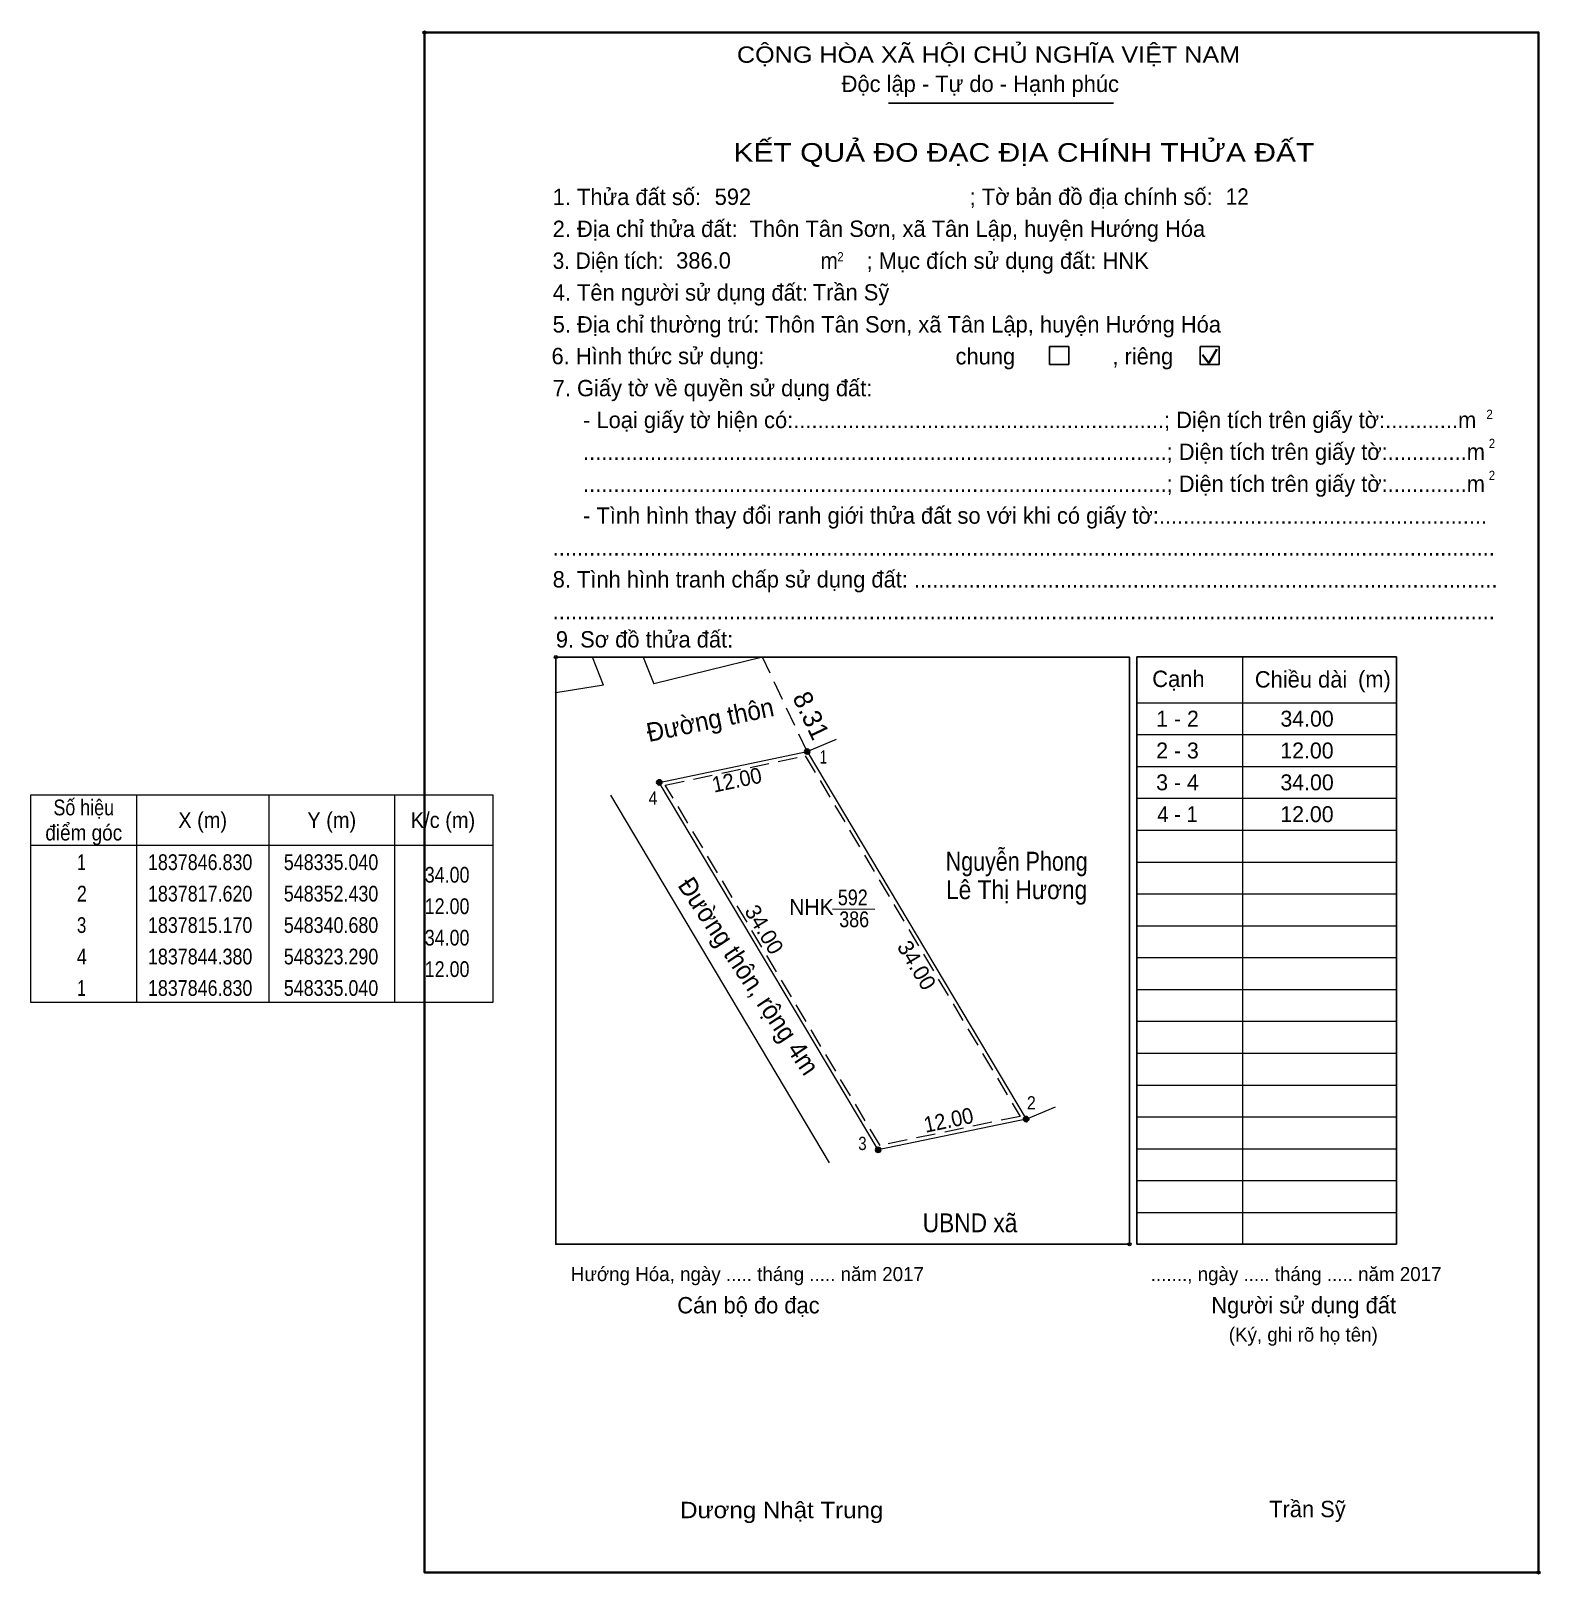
# Model space of a CAD drawing. Header units: metres. Extents: x 548273 to 548916, y 1837764 to 1837907.
# Drawn here: x 548273.4 to 548393.3, y 1837781.4 to 1837904.1 of the extents above; entities that cross this region are included whole.
import ezdxf
from ezdxf.enums import TextEntityAlignment as Align

# ---------------------------------------------------------------- set-up
doc = ezdxf.new("R2010")
doc.units = ezdxf.units.M
doc.header["$LTSCALE"] = 0.51
doc.header["$PDMODE"] = 32
doc.header["$PDSIZE"] = 0.255
doc.linetypes.add('MEDIUM_DASHED', pattern=[4.5, 3, -1.5])
for name, color, linetype, lineweight in [('1', 7, 'Continuous', 13), ('10', 7, 'Continuous', 13), ('11', 7, 'Continuous', 25), ('2', 7, 'Continuous', 35), ('27', 7, 'Continuous', 13), ('50', 7, 'Continuous', 25), ('63', 7, 'Continuous', 13)]:
    doc.layers.add(name, color=color, linetype=linetype, lineweight=lineweight)
for name, color, linetype in [('13', 7, 'Continuous'), ('36', 7, 'Continuous'), ('48', 7, 'Continuous'), ('52', 7, 'Continuous'), ('6', 7, 'Continuous'), ('9', 7, 'Continuous')]:
    doc.layers.add(name, color=color, linetype=linetype)

msp = doc.modelspace()

# ---------------------------------------------------------------- texts
at = {"layer": '1'}
for s, height, width, p in [('CỘNG HÒA XÃ HỘI CHỦ NGHĨA VIỆT NAM', 1.3, 1.15, (548329.46, 1837901.58)), ('3. Diện tích:', 1.3, 0.95, (548314.82, 1837885.2)), ('m', 1.3, 0.95, (548336.1, 1837885.2)), ('2', 0.7429, 0.9, (548337.44, 1837885.79)), ('2', 0.7429, 0.95, (548389, 1837873.26)), ('2', 0.7429, 0.9, (548389.2, 1837870.95)), ('2', 0.7429, 0.9, (548389.2, 1837868.41)), ('Dương Nhật Trung', 1.3, 1.1, (548324.95, 1837785.89))]:
    msp.add_text(s, height=height, dxfattribs=dict(at, width=width)).set_placement(p)
for s, height, p in [('Độc lập - Tự do - Hạnh phúc', 1.3, (548337.78, 1837899.26)), ('1. Thửa đất số:', 1.3, (548314.82, 1837890.27)), ('; Tờ bản đồ địa chính số:', 1.3, (548347.95, 1837890.28)), ('2. Địa chỉ thửa đất:', 1.3, (548314.82, 1837887.73)), ('; Mục đích sử dụng đất: HNK', 1.3, (548339.76, 1837885.2)), ('4. Tên người sử dụng đất:', 1.3, (548314.82, 1837882.67)), ('5. Địa chỉ thường trú: Thôn Tân Sơn, xã Tân Lập, huyện Hướng Hóa', 1.3, (548314.82, 1837880.14)), ('chung                , riêng', 1.3, (548346.83, 1837877.6)), ('7. Giấy tờ về quyền sử dụng đất:', 1.3, (548314.82, 1837875.07)), ('     - Loại giấy tờ hiện có:.............................................................; Diện tích trên giấy tờ:............m', 1.3, (548314.82, 1837872.54)), ('     ................................................................................................; Diện tích trên giấy tờ:.............m', 1.3, (548314.82, 1837870.01)), ('     ................................................................................................; Diện tích trên giấy tờ:.............m', 1.3, (548314.82, 1837867.47)), ('     - Tình hình thay đổi ranh giới thửa đất so với khi có giấy tờ:......................................................', 1.3, (548314.82, 1837864.94)), ('...........................................................................................................................................................', 1.3, (548314.82, 1837862.41)), ('8. Tình hình tranh chấp sử dụng đất: ................................................................................................', 1.3, (548314.82, 1837859.87)), ('...........................................................................................................................................................', 1.3, (548314.82, 1837857.34)), ('9. Sơ đồ thửa đất:', 1.3, (548315.07, 1837855.1)), ('Cạnh', 1.3, (548362.46, 1837851.96)), ('Chiều dài', 1.3, (548370.61, 1837851.92)), ('(m)', 1.3, (548378.81, 1837851.94)), ('Hướng Hóa, ngày ..... tháng ..... năm 2017', 1.114, (548316.26, 1837804.74)), ('......., ngày ..... tháng ..... năm 2017', 1.114, (548362.34, 1837804.74)), ('Cán bộ đo đạc', 1.3, (548324.72, 1837802.17)), ('Người sử dụng đất', 1.3, (548367.15, 1837802.17)), ('(Ký, ghi rõ họ tên)', 1.114, (548368.54, 1837799.93))]:
    msp.add_text(s, height=height, dxfattribs=at).set_placement(p)
for s, height, width, p in [('KẾT QUẢ ĐO ĐẠC ĐỊA CHÍNH THỬA ĐẤT', 1.486, 1.2, (548352.26, 1837893.71)), ('592', 1.25, 0.85, (548338.665, 1837834.61)), ('386', 1.25, 0.85, (548338.775, 1837832.87))]:
    msp.add_text(s, height=height, dxfattribs=dict(at, width=width)).set_placement(p, align=Align.CENTER)
msp.add_text('NHK', height=1.25, dxfattribs=at).set_placement((548335.375, 1837833.85), align=Align.CENTER)
at = {"layer": '10', "width": 0.95}
msp.add_text('Đường thôn', height=1.5, rotation=11.778, dxfattribs=at).set_placement((548322.46, 1837847.58))
at = {"layer": '10'}
msp.add_text('8.31', height=1.5, rotation=295.256, dxfattribs=at).set_placement((548333.84, 1837851.14))
at = {"layer": '13', "width": 0.95}
msp.add_text('Đường thôn, rộng 4m', height=1.5, rotation=303.639, dxfattribs=at).set_placement((548329.7701, 1837828.5705), align=Align.CENTER)
at = {"layer": '36'}
for s, width, p in [('Nguyễn Phong', 0.85, (548351.69, 1837837.36)), ('Lê Thị Hương', 0.9, (548351.685, 1837835.1)), ('UBND xã', 0.9, (548347.98, 1837808.62))]:
    msp.add_text(s, height=1.5, dxfattribs=dict(at, width=width)).set_placement(p, align=Align.CENTER)
at = {"layer": '48'}
msp.add_text('6. Hình thức sử dụng:', height=1.3, dxfattribs=at).set_placement((548314.73, 1837877.62))
at = {"layer": '52'}
for s, p in [('1 - 2', (548364.465, 1837848.81)), ('34.00', (548374.76, 1837848.81)), ('2 - 3', (548364.465, 1837846.28)), ('12.00', (548374.75, 1837846.28)), ('3 - 4', (548364.465, 1837843.75)), ('34.00', (548374.76, 1837843.75)), ('12.00', (548374.75, 1837841.22))]:
    msp.add_text(s, height=1.266, dxfattribs=at).set_placement(p, align=Align.CENTER)
at = {"layer": '52', "width": 0.95}
msp.add_text('4 - 1', height=1.266, dxfattribs=at).set_placement((548364.47, 1837841.22), align=Align.CENTER)
at = {"layer": '6'}
for s, p in [('592', (548327.69, 1837890.28)), ('Thôn Tân Sơn, xã Tân Lập, huyện Hướng Hóa', (548330.46, 1837887.74)), ('386.0', (548324.63, 1837885.22)), ('Trần Sỹ', (548335.48, 1837882.69)), ('Trần Sỹ', (548371.75, 1837785.97))]:
    msp.add_text(s, height=1.3, dxfattribs=at).set_placement(p)
at = {"layer": '6', "width": 0.95}
msp.add_text('12', height=1.3, dxfattribs=at).set_placement((548368.29, 1837890.3))
at = {"layer": '63', "width": 0.95}
for p in [(548329.5774, 1837843.9677), (548346.3974, 1837816.9277)]:
    msp.add_text('12.00', height=1.25, rotation=11.778, dxfattribs=at).set_placement(p, align=Align.CENTER)
at = {"layer": '63'}
for s, width, p in [('Số hiệu', 0.85, (548277.56, 1837841.76)), ('X (m)', 0.95, (548287.01, 1837840.76)), ('Y (m)', 0.95, (548297.265, 1837840.76)), ('K/c (m)', 0.95, (548306.105, 1837840.76)), ('điểm góc', 0.9, (548277.56, 1837839.76)), (' 1', 0.75, (548277.21, 1837837.41)), ('1837846.830', 0.85, (548286.81, 1837837.41)), ('548335.040', 0.85, (548297.21, 1837837.41)), (' 2', 0.85, (548277.215, 1837834.91)), ('1837817.620', 0.85, (548286.81, 1837834.91)), ('548352.430', 0.85, (548297.21, 1837834.91)), (' 3', 0.8, (548277.205, 1837832.41)), ('1837815.170', 0.85, (548286.81, 1837832.41)), ('548340.680', 0.85, (548297.21, 1837832.41)), (' 4', 0.85, (548277.21, 1837829.91)), ('1837844.380', 0.85, (548286.81, 1837829.91)), ('548323.290', 0.85, (548297.21, 1837829.91)), (' 1', 0.75, (548277.21, 1837827.41)), ('1837846.830', 0.85, (548286.81, 1837827.41)), ('548335.040', 0.85, (548297.21, 1837827.41))]:
    msp.add_text(s, height=1.25, dxfattribs=dict(at, width=width)).set_placement(p, align=Align.CENTER)
at = {"layer": '63', "width": 0.85}
for s, p in [('34.00', (548308.21, 1837836.41)), ('12.00', (548308.21, 1837833.91)), ('34.00', (548308.21, 1837831.41)), ('12.00', (548308.21, 1837828.91))]:
    msp.add_text(s, height=1.25, dxfattribs=at).set_placement(p, align=Align.RIGHT)
at = {"layer": '63'}
for p in [(548331.0864, 1837832.3647), (548343.2064, 1837829.5247)]:
    msp.add_text('34.00', height=1.25, rotation=300.767, dxfattribs=at).set_placement(p, align=Align.CENTER)
at = {"layer": '9'}
for s, width, p in [('1', 0.75, (548336.33, 1837845.88)), ('4', 0.9, (548322.785, 1837842.6)), ('2', 0.9, (548352.85, 1837818.38)), ('3', 0.85, (548339.43, 1837815.15))]:
    msp.add_text(s, height=1.055, dxfattribs=dict(at, width=width)).set_placement(p, align=Align.CENTER)

# ---------------------------------------------------------------- hatches: boundary and pattern name
at = {"layer": '11'}
for points in [[(548335.2511, 1837846.83, 1), (548334.8289, 1837846.83, 1)], [(548335.2511, 1837846.83, 1), (548334.8289, 1837846.83, 1)], [(548323.5011, 1837844.38, 1), (548323.0789, 1837844.38, 1)], [(548352.6411, 1837817.62, 1), (548352.2189, 1837817.62, 1)], [(548340.8911, 1837815.17, 1), (548340.4689, 1837815.17, 1)]]:
    msp.add_hatch(color=256, dxfattribs=at).paths.add_polyline_path(points)

# ---------------------------------------------------------------- linework, layer by layer
at = {"layer": '1', "lineweight": 25}
for p, q in [((548341.5, 1837898.37), (548359.39, 1837898.37)), ((548361.24, 1837854.36), (548361.24, 1837807.66)), ((548381.86, 1837807.66), (548381.86, 1837854.36)), ((548381.86, 1837807.66), (548381.86, 1837808.11)), ((548361.24, 1837807.66), (548362.63, 1837807.66)), ((548362.63, 1837807.66), (548381.86, 1837807.66))]:
    msp.add_line(p, q, dxfattribs=at)
at = {"layer": '1', "lineweight": 35}
for p, q in [((548366.46, 1837878.36), (548366.96, 1837877.71)), ((548366.96, 1837877.71), (548367.58, 1837878.81))]:
    msp.add_line(p, q, dxfattribs=at)
at = {"layer": '1'}
for p, q in [((548369.62, 1837854.36), (548369.62, 1837807.66)), ((548361.24, 1837850.71), (548362.63, 1837850.71)), ((548362.63, 1837850.71), (548375.41, 1837850.71)), ((548375.41, 1837850.71), (548381.86, 1837850.71)), ((548361.24, 1837848.18), (548362.63, 1837848.18)), ((548362.63, 1837848.18), (548375.41, 1837848.18)), ((548375.41, 1837848.18), (548381.86, 1837848.18)), ((548361.24, 1837845.65), (548362.63, 1837845.65)), ((548362.63, 1837845.65), (548375.41, 1837845.65)), ((548375.41, 1837845.65), (548381.86, 1837845.65)), ((548361.24, 1837843.12), (548362.63, 1837843.12)), ((548362.63, 1837843.12), (548375.41, 1837843.12)), ((548375.41, 1837843.12), (548381.86, 1837843.12)), ((548361.24, 1837840.58), (548362.63, 1837840.58)), ((548362.63, 1837840.58), (548375.41, 1837840.58)), ((548375.41, 1837840.58), (548381.86, 1837840.58)), ((548361.24, 1837838.05), (548362.63, 1837838.05)), ((548362.63, 1837838.05), (548375.41, 1837838.05)), ((548375.41, 1837838.05), (548381.86, 1837838.05)), ((548361.24, 1837835.52), (548362.63, 1837835.52)), ((548362.63, 1837835.52), (548375.41, 1837835.52)), ((548375.41, 1837835.52), (548381.86, 1837835.52)), ((548361.24, 1837832.98), (548362.63, 1837832.98)), ((548362.63, 1837832.98), (548375.41, 1837832.98)), ((548375.41, 1837832.98), (548381.86, 1837832.98)), ((548361.24, 1837830.45), (548362.63, 1837830.45)), ((548362.63, 1837830.45), (548375.41, 1837830.45)), ((548375.41, 1837830.45), (548381.86, 1837830.45)), ((548361.24, 1837827.92), (548362.63, 1837827.92)), ((548362.63, 1837827.92), (548375.41, 1837827.92)), ((548375.41, 1837827.92), (548381.86, 1837827.92)), ((548361.24, 1837825.39), (548362.63, 1837825.39)), ((548362.63, 1837825.39), (548375.41, 1837825.39)), ((548375.41, 1837825.39), (548381.86, 1837825.39)), ((548361.24, 1837822.85), (548362.63, 1837822.85)), ((548362.63, 1837822.85), (548375.41, 1837822.85)), ((548375.41, 1837822.85), (548381.86, 1837822.85)), ((548361.24, 1837820.32), (548362.63, 1837820.32)), ((548362.63, 1837820.32), (548375.41, 1837820.32)), ((548375.41, 1837820.32), (548381.86, 1837820.32)), ((548361.24, 1837817.79), (548362.63, 1837817.79)), ((548362.63, 1837817.79), (548375.41, 1837817.79)), ((548375.41, 1837817.79), (548381.86, 1837817.79)), ((548361.24, 1837815.25), (548362.63, 1837815.25)), ((548362.63, 1837815.25), (548375.41, 1837815.25)), ((548375.41, 1837815.25), (548381.86, 1837815.25)), ((548361.24, 1837812.72), (548362.63, 1837812.72)), ((548362.63, 1837812.72), (548375.41, 1837812.72)), ((548375.41, 1837812.72), (548381.86, 1837812.72)), ((548361.24, 1837810.19), (548362.63, 1837810.19)), ((548362.63, 1837810.19), (548375.41, 1837810.19)), ((548375.41, 1837810.19), (548381.86, 1837810.19))]:
    msp.add_line(p, q, dxfattribs=at)
at = {"layer": '1', "lineweight": 25}
msp.add_lwpolyline([(548315.07, 1837854.34), (548360.65, 1837854.34), (548360.65, 1837807.66), (548315.07, 1837807.66)], close=True, dxfattribs=at)
msp.add_lwpolyline([(548381.86, 1837854.36), (548362.63, 1837854.36), (548361.24, 1837854.36)], dxfattribs=at)
at = {"layer": '1'}
msp.add_lwpolyline([(548335.04, 1837846.83), (548352.43, 1837817.62), (548340.68, 1837815.17), (548323.29, 1837844.38)], close=True, dxfattribs=at)
for p in [(548304.64, 1837903.99), (548315.07, 1837854.34), (548360.65, 1837807.66), (548393.15, 1837781.57)]:
    msp.add_point(p, dxfattribs=at)
at = {"layer": '10'}
for p, q in [((548318.85, 1837852.1), (548317.98, 1837854.34)), ((548322.02, 1837854.34), (548322.85, 1837852.2)), ((548331.49, 1837854.34), (548322.85, 1837852.2)), ((548318.85, 1837852.1), (548315.07, 1837851.51)), ((548336.82, 1837814.14), (548319.43, 1837843.35))]:
    msp.add_line(p, q, dxfattribs=at)
at = {"layer": '10', "linetype": 'MEDIUM_DASHED'}
msp.add_line((548335.04, 1837846.83), (548331.49, 1837854.34), dxfattribs=at)
at = {"layer": '10'}
msp.add_lwpolyline([(548335.04, 1837846.83), (548352.43, 1837817.62), (548340.68, 1837815.17), (548323.29, 1837844.38)], close=True, dxfattribs=at)
at = {"layer": '10', "linetype": 'MEDIUM_DASHED'}
msp.add_lwpolyline([(548334.89, 1837846.49), (548351.96, 1837817.83), (548340.83, 1837815.51), (548323.76, 1837844.17)], close=True, dxfattribs=at)
at = {"layer": '11'}
for centre in [(548335.04, 1837846.83), (548335.04, 1837846.83), (548323.29, 1837844.38), (548352.43, 1837817.62), (548340.68, 1837815.17)]:
    msp.add_circle(centre, 0.2111, dxfattribs=at)
at = {"layer": '2'}
msp.add_lwpolyline([(548304.64, 1837903.99), (548393.15, 1837903.99), (548393.15, 1837781.57), (548304.64, 1837781.57)], close=True, dxfattribs=at)
at = {"layer": '27'}
for p, q in [((548335.04, 1837846.83), (548337.37, 1837847.81)), ((548352.43, 1837817.62), (548354.77, 1837818.6))]:
    msp.add_line(p, q, dxfattribs=at)
at = {"layer": '50'}
for points in [[(548354.3, 1837879.02), (548355.82, 1837879.02), (548355.82, 1837877.6), (548354.3, 1837877.6)], [(548366.26, 1837879.02), (548367.78, 1837879.02), (548367.78, 1837877.6), (548366.26, 1837877.6)]]:
    msp.add_lwpolyline(points, close=True, dxfattribs=at)
at = {"layer": '63'}
for p, q in [((548281.76, 1837843.38), (548281.76, 1837826.88)), ((548292.26, 1837843.38), (548292.26, 1837826.88)), ((548302.26, 1837843.38), (548302.26, 1837826.88)), ((548273.36, 1837839.38), (548310.06, 1837839.38)), ((548337.04, 1837834.33), (548340.43, 1837834.31))]:
    msp.add_line(p, q, dxfattribs=at)
msp.add_lwpolyline([(548273.36, 1837843.38), (548310.06, 1837843.38), (548310.06, 1837826.88), (548273.36, 1837826.88)], close=True, dxfattribs=at)

msp.set_redraw_order([(e.dxf.handle, doc.entitydb.next_handle()) for e in msp.query("TEXT MTEXT ATTDEF DIMENSION ARC_DIMENSION")])  # texts and dimensions are drawn at this point

doc.saveas('drawing.dxf')
